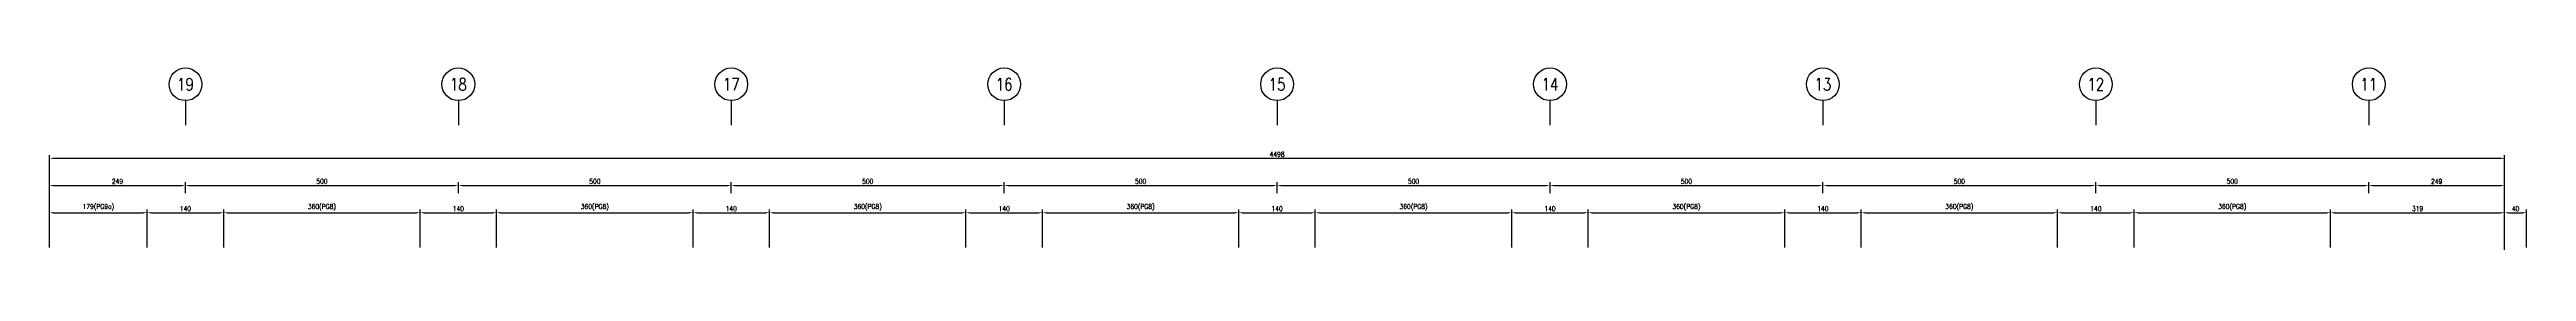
# Model space of a CAD drawing. Extents: x -4754 to 4976, y -23710 to 3841.
# Drawn here: x -265 to 4273, y -7549 to -7209 of the extents above; entities that cross this region are included whole.
import ezdxf
from ezdxf.enums import TextEntityAlignment as Align

# ---------------------------------------------------------------- set-up
doc = ezdxf.new("R2010")
doc.units = 0
doc.header["$LTSCALE"] = 3
doc.layers.get('0').update_dxf_attribs({"linetype": 'CONTINUOUS'})
doc.layers.add('HB_0', color=7, linetype='CONTINUOUS', transparency=0.5)
doc.layers.add('HB_DIM', color=1, linetype='CONTINUOUS')
doc.styles.get("Standard").update_dxf_attribs({"font": 'ROMANS.shx', "width": 0.8, "bigfont": 'chineset.shx'})
doc.dimstyles.new('30', dxfattribs={"dimscale": 3, "dimtxt": 3, "dimasz": 2.5, "dimexe": 2, "dimexo": 2, "dimgap": 1, "dimtad": 1, "dimdsep": 46, "dimtxsty": 'Standard', "dimcen": 0, "dimclrd": 256, "dimclre": 256, "dimclrt": 2, "dimadec": 0, "dimazin": 0, "dimtfac": 1, "dimtix": 1, "dimtmove": 2, "dimatfit": 3, "dimfxl": 1, "dimtolj": 1, "dimtzin": 0, "dimarcsym": 0})

# ---------------------------------------------------------------- blocks, each defined once
blk = doc.blocks.new('*D96')
at = {"layer": 'HB_DIM', "linetype": 'Continuous', "lineweight": -2}
for p, q in [((-265.4, -7538.8), (-265.4, -7468.8)), ((-257.9, -7474.8), (-93.9, -7474.8)), ((-86.4, -7538.8), (-86.4, -7468.8))]:
    blk.add_line(p, q, dxfattribs=at)
at = {"layer": 'HB_DIM'}
for points in [[(-257.9, -7473.6), (-257.9, -7476.1), (-265.4, -7474.8)], [(-93.9, -7476.1), (-93.9, -7473.6), (-86.4, -7474.8)]]:
    blk.add_solid(points, dxfattribs=at)
at = {"layer": 'HB_DIM', "color": 2, "linetype": 'Continuous', "insert": (-175.9, -7464.9), "char_height": 9, "attachment_point": 5, "rotation": 0}
blk.add_mtext('\\A1;179(PG9a)', dxfattribs=at)
blk = doc.blocks.new('*D97')
at = {"layer": 'HB_DIM', "linetype": 'Continuous', "lineweight": -2}
for p, q in [((-86.4, -7538.8), (-86.4, -7468.8)), ((-78.9, -7474.8), (46.1, -7474.8)), ((53.6, -7538.8), (53.6, -7468.8))]:
    blk.add_line(p, q, dxfattribs=at)
at = {"layer": 'HB_DIM'}
for points in [[(-78.9, -7473.6), (-78.9, -7476.1), (-86.4, -7474.8)], [(46.1, -7476.1), (46.1, -7473.6), (53.6, -7474.8)]]:
    blk.add_solid(points, dxfattribs=at)
at = {"layer": 'HB_DIM', "color": 2, "linetype": 'Continuous', "insert": (-16.4, -7467.3), "char_height": 9, "attachment_point": 5, "rotation": 0}
blk.add_mtext('\\A1;140', dxfattribs=at)
blk = doc.blocks.new('*D98')
at = {"layer": 'HB_DIM', "linetype": 'Continuous', "lineweight": -2}
for p, q in [((53.6, -7538.8), (53.6, -7468.8)), ((61.1, -7474.8), (406.1, -7474.8)), ((413.6, -7538.8), (413.6, -7468.8))]:
    blk.add_line(p, q, dxfattribs=at)
at = {"layer": 'HB_DIM'}
for points in [[(61.1, -7473.6), (61.1, -7476.1), (53.6, -7474.8)], [(406.1, -7476.1), (406.1, -7473.6), (413.6, -7474.8)]]:
    blk.add_solid(points, dxfattribs=at)
at = {"layer": 'HB_DIM', "color": 2, "linetype": 'Continuous', "insert": (233.6, -7464.9), "char_height": 9, "attachment_point": 5, "rotation": 0}
blk.add_mtext('\\A1;360(PG8)', dxfattribs=at)
blk = doc.blocks.new('*D99')
at = {"layer": 'HB_DIM', "linetype": 'Continuous', "lineweight": -2}
for p, q in [((413.6, -7538.8), (413.6, -7468.8)), ((421.1, -7474.8), (546.1, -7474.8)), ((553.6, -7538.8), (553.6, -7468.8))]:
    blk.add_line(p, q, dxfattribs=at)
at = {"layer": 'HB_DIM'}
for points in [[(421.1, -7473.6), (421.1, -7476.1), (413.6, -7474.8)], [(546.1, -7476.1), (546.1, -7473.6), (553.6, -7474.8)]]:
    blk.add_solid(points, dxfattribs=at)
at = {"layer": 'HB_DIM', "color": 2, "linetype": 'Continuous', "insert": (483.6, -7467.3), "char_height": 9, "attachment_point": 5, "rotation": 0}
blk.add_mtext('\\A1;140', dxfattribs=at)
blk = doc.blocks.new('*D100')
at = {"layer": 'HB_DIM', "linetype": 'Continuous', "lineweight": -2}
for p, q in [((553.6, -7538.8), (553.6, -7468.8)), ((561.1, -7474.8), (906.1, -7474.8)), ((913.6, -7538.8), (913.6, -7468.8))]:
    blk.add_line(p, q, dxfattribs=at)
at = {"layer": 'HB_DIM'}
for points in [[(561.1, -7473.6), (561.1, -7476.1), (553.6, -7474.8)], [(906.1, -7476.1), (906.1, -7473.6), (913.6, -7474.8)]]:
    blk.add_solid(points, dxfattribs=at)
at = {"layer": 'HB_DIM', "color": 2, "linetype": 'Continuous', "insert": (733.6, -7464.9), "char_height": 9, "attachment_point": 5, "rotation": 0}
blk.add_mtext('\\A1;360(PG8)', dxfattribs=at)
blk = doc.blocks.new('*D101')
at = {"layer": 'HB_DIM', "linetype": 'Continuous', "lineweight": -2}
for p, q in [((913.6, -7538.8), (913.6, -7468.8)), ((921.1, -7474.8), (1046.1, -7474.8)), ((1053.6, -7538.8), (1053.6, -7468.8))]:
    blk.add_line(p, q, dxfattribs=at)
at = {"layer": 'HB_DIM'}
for points in [[(921.1, -7473.6), (921.1, -7476.1), (913.6, -7474.8)], [(1046.1, -7476.1), (1046.1, -7473.6), (1053.6, -7474.8)]]:
    blk.add_solid(points, dxfattribs=at)
at = {"layer": 'HB_DIM', "color": 2, "linetype": 'Continuous', "insert": (983.6, -7467.3), "char_height": 9, "attachment_point": 5, "rotation": 0}
blk.add_mtext('\\A1;140', dxfattribs=at)
blk = doc.blocks.new('*D102')
at = {"layer": 'HB_DIM', "linetype": 'Continuous', "lineweight": -2}
for p, q in [((1053.6, -7538.8), (1053.6, -7468.8)), ((1061.1, -7474.8), (1406.1, -7474.8)), ((1413.6, -7538.8), (1413.6, -7468.8))]:
    blk.add_line(p, q, dxfattribs=at)
at = {"layer": 'HB_DIM'}
for points in [[(1061.1, -7473.6), (1061.1, -7476.1), (1053.6, -7474.8)], [(1406.1, -7476.1), (1406.1, -7473.6), (1413.6, -7474.8)]]:
    blk.add_solid(points, dxfattribs=at)
at = {"layer": 'HB_DIM', "color": 2, "linetype": 'Continuous', "insert": (1233.6, -7464.9), "char_height": 9, "attachment_point": 5, "rotation": 0}
blk.add_mtext('\\A1;360(PG8)', dxfattribs=at)
blk = doc.blocks.new('*D103')
at = {"layer": 'HB_DIM', "linetype": 'Continuous', "lineweight": -2}
for p, q in [((1413.6, -7538.8), (1413.6, -7468.8)), ((1421.1, -7474.8), (1546.1, -7474.8)), ((1553.6, -7538.8), (1553.6, -7468.8))]:
    blk.add_line(p, q, dxfattribs=at)
at = {"layer": 'HB_DIM'}
for points in [[(1421.1, -7473.6), (1421.1, -7476.1), (1413.6, -7474.8)], [(1546.1, -7476.1), (1546.1, -7473.6), (1553.6, -7474.8)]]:
    blk.add_solid(points, dxfattribs=at)
at = {"layer": 'HB_DIM', "color": 2, "linetype": 'Continuous', "insert": (1483.6, -7467.3), "char_height": 9, "attachment_point": 5, "rotation": 0}
blk.add_mtext('\\A1;140', dxfattribs=at)
blk = doc.blocks.new('*D104')
at = {"layer": 'HB_DIM', "linetype": 'Continuous', "lineweight": -2}
for p, q in [((1553.6, -7538.8), (1553.6, -7468.8)), ((1561.1, -7474.8), (1906.1, -7474.8)), ((1913.6, -7538.8), (1913.6, -7468.8))]:
    blk.add_line(p, q, dxfattribs=at)
at = {"layer": 'HB_DIM'}
for points in [[(1561.1, -7473.6), (1561.1, -7476.1), (1553.6, -7474.8)], [(1906.1, -7476.1), (1906.1, -7473.6), (1913.6, -7474.8)]]:
    blk.add_solid(points, dxfattribs=at)
at = {"layer": 'HB_DIM', "color": 2, "linetype": 'Continuous', "insert": (1733.6, -7464.9), "char_height": 9, "attachment_point": 5, "rotation": 0}
blk.add_mtext('\\A1;360(PG8)', dxfattribs=at)
blk = doc.blocks.new('*D105')
at = {"layer": 'HB_DIM', "linetype": 'Continuous', "lineweight": -2}
for p, q in [((1913.6, -7538.8), (1913.6, -7468.8)), ((1921.1, -7474.8), (2046.1, -7474.8)), ((2053.6, -7538.8), (2053.6, -7468.8))]:
    blk.add_line(p, q, dxfattribs=at)
at = {"layer": 'HB_DIM'}
for points in [[(1921.1, -7473.6), (1921.1, -7476.1), (1913.6, -7474.8)], [(2046.1, -7476.1), (2046.1, -7473.6), (2053.6, -7474.8)]]:
    blk.add_solid(points, dxfattribs=at)
at = {"layer": 'HB_DIM', "color": 2, "linetype": 'Continuous', "insert": (1983.6, -7467.3), "char_height": 9, "attachment_point": 5, "rotation": 0}
blk.add_mtext('\\A1;140', dxfattribs=at)
blk = doc.blocks.new('*D106')
at = {"layer": 'HB_DIM', "linetype": 'Continuous', "lineweight": -2}
for p, q in [((2053.6, -7538.8), (2053.6, -7468.8)), ((2061.1, -7474.8), (2406.1, -7474.8)), ((2413.6, -7538.8), (2413.6, -7468.8))]:
    blk.add_line(p, q, dxfattribs=at)
at = {"layer": 'HB_DIM'}
for points in [[(2061.1, -7473.6), (2061.1, -7476.1), (2053.6, -7474.8)], [(2406.1, -7476.1), (2406.1, -7473.6), (2413.6, -7474.8)]]:
    blk.add_solid(points, dxfattribs=at)
at = {"layer": 'HB_DIM', "color": 2, "linetype": 'Continuous', "insert": (2233.6, -7464.9), "char_height": 9, "attachment_point": 5, "rotation": 0}
blk.add_mtext('\\A1;360(PG8)', dxfattribs=at)
blk = doc.blocks.new('*D107')
at = {"layer": 'HB_DIM', "linetype": 'Continuous', "lineweight": -2}
for p, q in [((2413.6, -7538.8), (2413.6, -7468.8)), ((2421.1, -7474.8), (2546.1, -7474.8)), ((2553.6, -7538.8), (2553.6, -7468.8))]:
    blk.add_line(p, q, dxfattribs=at)
at = {"layer": 'HB_DIM'}
for points in [[(2421.1, -7473.6), (2421.1, -7476.1), (2413.6, -7474.8)], [(2546.1, -7476.1), (2546.1, -7473.6), (2553.6, -7474.8)]]:
    blk.add_solid(points, dxfattribs=at)
at = {"layer": 'HB_DIM', "color": 2, "linetype": 'Continuous', "insert": (2483.6, -7467.3), "char_height": 9, "attachment_point": 5, "rotation": 0}
blk.add_mtext('\\A1;140', dxfattribs=at)
blk = doc.blocks.new('*D108')
at = {"layer": 'HB_DIM', "linetype": 'Continuous', "lineweight": -2}
for p, q in [((2553.6, -7538.8), (2553.6, -7468.8)), ((2561.1, -7474.8), (2906.1, -7474.8)), ((2913.6, -7538.8), (2913.6, -7468.8))]:
    blk.add_line(p, q, dxfattribs=at)
at = {"layer": 'HB_DIM'}
for points in [[(2561.1, -7473.6), (2561.1, -7476.1), (2553.6, -7474.8)], [(2906.1, -7476.1), (2906.1, -7473.6), (2913.6, -7474.8)]]:
    blk.add_solid(points, dxfattribs=at)
at = {"layer": 'HB_DIM', "color": 2, "linetype": 'Continuous', "insert": (2733.6, -7464.9), "char_height": 9, "attachment_point": 5, "rotation": 0}
blk.add_mtext('\\A1;360(PG8)', dxfattribs=at)
blk = doc.blocks.new('*D109')
at = {"layer": 'HB_DIM', "linetype": 'Continuous', "lineweight": -2}
for p, q in [((2913.6, -7538.8), (2913.6, -7468.8)), ((2921.1, -7474.8), (3046.1, -7474.8)), ((3053.6, -7538.8), (3053.6, -7468.8))]:
    blk.add_line(p, q, dxfattribs=at)
at = {"layer": 'HB_DIM'}
for points in [[(2921.1, -7473.6), (2921.1, -7476.1), (2913.6, -7474.8)], [(3046.1, -7476.1), (3046.1, -7473.6), (3053.6, -7474.8)]]:
    blk.add_solid(points, dxfattribs=at)
at = {"layer": 'HB_DIM', "color": 2, "linetype": 'Continuous', "insert": (2983.6, -7467.3), "char_height": 9, "attachment_point": 5, "rotation": 0}
blk.add_mtext('\\A1;140', dxfattribs=at)
blk = doc.blocks.new('*D110')
at = {"layer": 'HB_DIM', "linetype": 'Continuous', "lineweight": -2}
for p, q in [((3053.6, -7538.8), (3053.6, -7468.8)), ((3061.1, -7474.8), (3406.1, -7474.8)), ((3413.6, -7538.8), (3413.6, -7468.8))]:
    blk.add_line(p, q, dxfattribs=at)
at = {"layer": 'HB_DIM'}
for points in [[(3061.1, -7473.6), (3061.1, -7476.1), (3053.6, -7474.8)], [(3406.1, -7476.1), (3406.1, -7473.6), (3413.6, -7474.8)]]:
    blk.add_solid(points, dxfattribs=at)
at = {"layer": 'HB_DIM', "color": 2, "linetype": 'Continuous', "insert": (3233.6, -7464.9), "char_height": 9, "attachment_point": 5, "rotation": 0}
blk.add_mtext('\\A1;360(PG8)', dxfattribs=at)
blk = doc.blocks.new('*D111')
at = {"layer": 'HB_DIM', "linetype": 'Continuous', "lineweight": -2}
for p, q in [((3413.6, -7538.8), (3413.6, -7468.8)), ((3421.1, -7474.8), (3546.1, -7474.8)), ((3553.6, -7538.8), (3553.6, -7468.8))]:
    blk.add_line(p, q, dxfattribs=at)
at = {"layer": 'HB_DIM'}
for points in [[(3421.1, -7473.6), (3421.1, -7476.1), (3413.6, -7474.8)], [(3546.1, -7476.1), (3546.1, -7473.6), (3553.6, -7474.8)]]:
    blk.add_solid(points, dxfattribs=at)
at = {"layer": 'HB_DIM', "color": 2, "linetype": 'Continuous', "insert": (3483.6, -7467.3), "char_height": 9, "attachment_point": 5, "rotation": 0}
blk.add_mtext('\\A1;140', dxfattribs=at)
blk = doc.blocks.new('*D112')
at = {"layer": 'HB_DIM', "linetype": 'Continuous', "lineweight": -2}
for p, q in [((3553.6, -7538.8), (3553.6, -7468.8)), ((3561.1, -7474.8), (3906.1, -7474.8)), ((3913.6, -7538.8), (3913.6, -7468.8))]:
    blk.add_line(p, q, dxfattribs=at)
at = {"layer": 'HB_DIM'}
for points in [[(3561.1, -7473.6), (3561.1, -7476.1), (3553.6, -7474.8)], [(3906.1, -7476.1), (3906.1, -7473.6), (3913.6, -7474.8)]]:
    blk.add_solid(points, dxfattribs=at)
at = {"layer": 'HB_DIM', "color": 2, "linetype": 'Continuous', "insert": (3733.6, -7464.9), "char_height": 9, "attachment_point": 5, "rotation": 0}
blk.add_mtext('\\A1;360(PG8)', dxfattribs=at)
blk = doc.blocks.new('*D113')
at = {"layer": 'HB_DIM', "linetype": 'Continuous', "lineweight": -2}
for p, q in [((3913.6, -7538.8), (3913.6, -7468.8)), ((3921.1, -7474.8), (4225.1, -7474.8)), ((4232.6, -7538.8), (4232.6, -7468.8))]:
    blk.add_line(p, q, dxfattribs=at)
at = {"layer": 'HB_DIM'}
for points in [[(3921.1, -7473.6), (3921.1, -7476.1), (3913.6, -7474.8)], [(4225.1, -7476.1), (4225.1, -7473.6), (4232.6, -7474.8)]]:
    blk.add_solid(points, dxfattribs=at)
at = {"layer": 'HB_DIM', "color": 2, "linetype": 'Continuous', "insert": (4073.1, -7467.3), "char_height": 9, "attachment_point": 5, "rotation": 0}
blk.add_mtext('\\A1;319', dxfattribs=at)
blk = doc.blocks.new('*D114')
at = {"layer": 'HB_DIM', "linetype": 'Continuous', "lineweight": -2}
for p, q in [((4232.6, -7538.8), (4232.6, -7468.8)), ((4240.1, -7474.8), (4265.1, -7474.8)), ((4272.6, -7538.8), (4272.6, -7468.8))]:
    blk.add_line(p, q, dxfattribs=at)
at = {"layer": 'HB_DIM'}
for points in [[(4240.1, -7473.6), (4240.1, -7476.1), (4232.6, -7474.8)], [(4265.1, -7476.1), (4265.1, -7473.6), (4272.6, -7474.8)]]:
    blk.add_solid(points, dxfattribs=at)
at = {"layer": 'HB_DIM', "color": 2, "linetype": 'Continuous', "insert": (4252.6, -7467.3), "char_height": 9, "attachment_point": 5, "rotation": 0}
blk.add_mtext('\\A1;40', dxfattribs=at)
blk = doc.blocks.new('*D117')
at = {"layer": 'HB_DIM', "linetype": 'Continuous', "lineweight": -2}
for p, q in [((-265.4, -7538.8), (-265.4, -7368.8)), ((-257.9, -7374.8), (4225.1, -7374.8)), ((4232.6, -7542.8), (4232.6, -7368.8))]:
    blk.add_line(p, q, dxfattribs=at)
at = {"layer": 'HB_DIM'}
for points in [[(-257.9, -7373.6), (-257.9, -7376.1), (-265.4, -7374.8)], [(4225.1, -7376.1), (4225.1, -7373.6), (4232.6, -7374.8)]]:
    blk.add_solid(points, dxfattribs=at)
at = {"layer": 'HB_DIM', "color": 2, "linetype": 'Continuous', "insert": (1983.6, -7367.3), "char_height": 9, "attachment_point": 5, "rotation": 0}
blk.add_mtext('\\A1;4498', dxfattribs=at)
blk = doc.blocks.new('*D118')
at = {"layer": 'HB_DIM', "linetype": 'Continuous', "lineweight": -2}
for p, q in [((-265.4, -7538.8), (-265.4, -7418.8)), ((-257.9, -7424.8), (-23.9, -7424.8)), ((-16.4, -7438.8), (-16.4, -7418.8))]:
    blk.add_line(p, q, dxfattribs=at)
at = {"layer": 'HB_DIM'}
for points in [[(-257.9, -7423.6), (-257.9, -7426.1), (-265.4, -7424.8)], [(-23.9, -7426.1), (-23.9, -7423.6), (-16.4, -7424.8)]]:
    blk.add_solid(points, dxfattribs=at)
at = {"layer": 'HB_DIM', "color": 2, "linetype": 'Continuous', "insert": (-140.9, -7417.3), "char_height": 9, "attachment_point": 5, "rotation": 0}
blk.add_mtext('\\A1;249', dxfattribs=at)
blk = doc.blocks.new('*D119')
at = {"layer": 'HB_DIM', "linetype": 'Continuous', "lineweight": -2}
for p, q in [((-16.4, -7438.8), (-16.4, -7418.8)), ((-8.9, -7424.8), (476.1, -7424.8)), ((483.6, -7438.8), (483.6, -7418.8))]:
    blk.add_line(p, q, dxfattribs=at)
at = {"layer": 'HB_DIM'}
for points in [[(-8.9, -7423.6), (-8.9, -7426.1), (-16.4, -7424.8)], [(476.1, -7426.1), (476.1, -7423.6), (483.6, -7424.8)]]:
    blk.add_solid(points, dxfattribs=at)
at = {"layer": 'HB_DIM', "color": 2, "linetype": 'Continuous', "insert": (233.6, -7417.3), "char_height": 9, "attachment_point": 5, "rotation": 0}
blk.add_mtext('\\A1;500', dxfattribs=at)
blk = doc.blocks.new('*D120')
at = {"layer": 'HB_DIM', "linetype": 'Continuous', "lineweight": -2}
for p, q in [((483.6, -7438.8), (483.6, -7418.8)), ((491.1, -7424.8), (976.1, -7424.8)), ((983.6, -7438.8), (983.6, -7418.8))]:
    blk.add_line(p, q, dxfattribs=at)
at = {"layer": 'HB_DIM'}
for points in [[(491.1, -7423.6), (491.1, -7426.1), (483.6, -7424.8)], [(976.1, -7426.1), (976.1, -7423.6), (983.6, -7424.8)]]:
    blk.add_solid(points, dxfattribs=at)
at = {"layer": 'HB_DIM', "color": 2, "linetype": 'Continuous', "insert": (733.6, -7417.3), "char_height": 9, "attachment_point": 5, "rotation": 0}
blk.add_mtext('\\A1;500', dxfattribs=at)
blk = doc.blocks.new('*D121')
at = {"layer": 'HB_DIM', "linetype": 'Continuous', "lineweight": -2}
for p, q in [((983.6, -7438.8), (983.6, -7418.8)), ((991.1, -7424.8), (1476.1, -7424.8)), ((1483.6, -7438.8), (1483.6, -7418.8))]:
    blk.add_line(p, q, dxfattribs=at)
at = {"layer": 'HB_DIM'}
for points in [[(991.1, -7423.6), (991.1, -7426.1), (983.6, -7424.8)], [(1476.1, -7426.1), (1476.1, -7423.6), (1483.6, -7424.8)]]:
    blk.add_solid(points, dxfattribs=at)
at = {"layer": 'HB_DIM', "color": 2, "linetype": 'Continuous', "insert": (1233.6, -7417.3), "char_height": 9, "attachment_point": 5, "rotation": 0}
blk.add_mtext('\\A1;500', dxfattribs=at)
blk = doc.blocks.new('*D122')
at = {"layer": 'HB_DIM', "linetype": 'Continuous', "lineweight": -2}
for p, q in [((1483.6, -7438.8), (1483.6, -7418.8)), ((1491.1, -7424.8), (1976.1, -7424.8)), ((1983.6, -7438.8), (1983.6, -7418.8))]:
    blk.add_line(p, q, dxfattribs=at)
at = {"layer": 'HB_DIM'}
for points in [[(1491.1, -7423.6), (1491.1, -7426.1), (1483.6, -7424.8)], [(1976.1, -7426.1), (1976.1, -7423.6), (1983.6, -7424.8)]]:
    blk.add_solid(points, dxfattribs=at)
at = {"layer": 'HB_DIM', "color": 2, "linetype": 'Continuous', "insert": (1733.6, -7417.3), "char_height": 9, "attachment_point": 5, "rotation": 0}
blk.add_mtext('\\A1;500', dxfattribs=at)
blk = doc.blocks.new('*D123')
at = {"layer": 'HB_DIM', "linetype": 'Continuous', "lineweight": -2}
for p, q in [((1983.6, -7438.8), (1983.6, -7418.8)), ((1991.1, -7424.8), (2476.1, -7424.8)), ((2483.6, -7438.8), (2483.6, -7418.8))]:
    blk.add_line(p, q, dxfattribs=at)
at = {"layer": 'HB_DIM'}
for points in [[(1991.1, -7423.6), (1991.1, -7426.1), (1983.6, -7424.8)], [(2476.1, -7426.1), (2476.1, -7423.6), (2483.6, -7424.8)]]:
    blk.add_solid(points, dxfattribs=at)
at = {"layer": 'HB_DIM', "color": 2, "linetype": 'Continuous', "insert": (2233.6, -7417.3), "char_height": 9, "attachment_point": 5, "rotation": 0}
blk.add_mtext('\\A1;500', dxfattribs=at)
blk = doc.blocks.new('*D124')
at = {"layer": 'HB_DIM', "linetype": 'Continuous', "lineweight": -2}
for p, q in [((2483.6, -7438.8), (2483.6, -7418.8)), ((2491.1, -7424.8), (2976.1, -7424.8)), ((2983.6, -7438.8), (2983.6, -7418.8))]:
    blk.add_line(p, q, dxfattribs=at)
at = {"layer": 'HB_DIM'}
for points in [[(2491.1, -7423.6), (2491.1, -7426.1), (2483.6, -7424.8)], [(2976.1, -7426.1), (2976.1, -7423.6), (2983.6, -7424.8)]]:
    blk.add_solid(points, dxfattribs=at)
at = {"layer": 'HB_DIM', "color": 2, "linetype": 'Continuous', "insert": (2733.6, -7417.3), "char_height": 9, "attachment_point": 5, "rotation": 0}
blk.add_mtext('\\A1;500', dxfattribs=at)
blk = doc.blocks.new('*D125')
at = {"layer": 'HB_DIM', "linetype": 'Continuous', "lineweight": -2}
for p, q in [((2983.6, -7438.8), (2983.6, -7418.8)), ((2991.1, -7424.8), (3476.1, -7424.8)), ((3483.6, -7438.8), (3483.6, -7418.8))]:
    blk.add_line(p, q, dxfattribs=at)
at = {"layer": 'HB_DIM'}
for points in [[(2991.1, -7423.6), (2991.1, -7426.1), (2983.6, -7424.8)], [(3476.1, -7426.1), (3476.1, -7423.6), (3483.6, -7424.8)]]:
    blk.add_solid(points, dxfattribs=at)
at = {"layer": 'HB_DIM', "color": 2, "linetype": 'Continuous', "insert": (3233.6, -7417.3), "char_height": 9, "attachment_point": 5, "rotation": 0}
blk.add_mtext('\\A1;500', dxfattribs=at)
blk = doc.blocks.new('*D126')
at = {"layer": 'HB_DIM', "linetype": 'Continuous', "lineweight": -2}
for p, q in [((3483.6, -7438.8), (3483.6, -7418.8)), ((3491.1, -7424.8), (3976.1, -7424.8)), ((3983.6, -7438.8), (3983.6, -7418.8))]:
    blk.add_line(p, q, dxfattribs=at)
at = {"layer": 'HB_DIM'}
for points in [[(3491.1, -7423.6), (3491.1, -7426.1), (3483.6, -7424.8)], [(3976.1, -7426.1), (3976.1, -7423.6), (3983.6, -7424.8)]]:
    blk.add_solid(points, dxfattribs=at)
at = {"layer": 'HB_DIM', "color": 2, "linetype": 'Continuous', "insert": (3733.6, -7417.3), "char_height": 9, "attachment_point": 5, "rotation": 0}
blk.add_mtext('\\A1;500', dxfattribs=at)
blk = doc.blocks.new('*D127')
at = {"layer": 'HB_DIM', "linetype": 'Continuous', "lineweight": -2}
for p, q in [((3983.6, -7438.8), (3983.6, -7418.8)), ((3991.1, -7424.8), (4225.1, -7424.8)), ((4232.6, -7538.8), (4232.6, -7418.8))]:
    blk.add_line(p, q, dxfattribs=at)
at = {"layer": 'HB_DIM'}
for points in [[(3991.1, -7423.6), (3991.1, -7426.1), (3983.6, -7424.8)], [(4225.1, -7426.1), (4225.1, -7423.6), (4232.6, -7424.8)]]:
    blk.add_solid(points, dxfattribs=at)
at = {"layer": 'HB_DIM', "color": 2, "linetype": 'Continuous', "insert": (4108.1, -7417.3), "char_height": 9, "attachment_point": 5, "rotation": 0}
blk.add_mtext('\\A1;249', dxfattribs=at)
blk = doc.blocks.new('line_guide')
at = {"color": 4, "linetype": 'Continuous'}
blk.add_line((0, 0), (0, -45), dxfattribs=at)
blk.add_circle((0, 30), 30, dxfattribs=at)
at = {"color": 4, "linetype": 'Continuous', "width": 0.8}
blk.add_attdef('A', text='', height=22.5, dxfattribs=at).set_placement((0, 30), align=Align.MIDDLE)

msp = doc.modelspace()

# ---------------------------------------------------------------- block references
at = {"layer": 'HB_0', "linetype": 'Continuous'}
for p, values in [((-16.427, -7268.802), {'A': '19'}), ((483.573, -7268.802), {'A': '18'}), ((983.573, -7268.802), {'A': '17'}), ((1483.573, -7268.802), {'A': '16'}), ((1983.573, -7268.802), {'A': '15'}), ((2483.573, -7268.802), {'A': '14'}), ((2983.573, -7268.802), {'A': '13'}), ((3483.573, -7268.802), {'A': '12'}), ((3983.573, -7268.802), {'A': '11'})]:
    msp.add_blockref('line_guide', p, dxfattribs=at).add_auto_attribs(values)

# ---------------------------------------------------------------- dimensions: what is measured, and where the dimension line sits
at = {"layer": 'HB_DIM', "linetype": 'Continuous'}
for base, p1, p2, picture, middle in [((4232.573, -7374.802), (-265.427, -7544.802), (4232.573, -7548.802), '*D117', (1983.573, -7367.302)), ((-16.427, -7424.802), (-265.427, -7544.802), (-16.427, -7444.802, 1831), '*D118', (-140.927, -7417.302)), ((483.573, -7424.802), (-16.427, -7444.802, 1831), (483.573, -7444.802, 1331), '*D119', (233.573, -7417.302)), ((983.573, -7424.802), (483.573, -7444.802, 1331), (983.573, -7444.802, 831), '*D120', (733.573, -7417.302)), ((1483.573, -7424.802), (983.573, -7444.802, 831), (1483.573, -7444.802, 331), '*D121', (1233.573, -7417.302)), ((1983.573, -7424.802), (1483.573, -7444.802, 331), (1983.573, -7444.802, -169), '*D122', (1733.573, -7417.302)), ((2483.573, -7424.802), (1983.573, -7444.802, -169), (2483.573, -7444.802, -669), '*D123', (2233.573, -7417.302)), ((2983.573, -7424.802), (2483.573, -7444.802, -669), (2983.573, -7444.802, -1169), '*D124', (2733.573, -7417.302)), ((3483.573, -7424.802), (2983.573, -7444.802, -1169), (3483.573, -7444.802, -1669), '*D125', (3233.573, -7417.302)), ((3983.573, -7424.802), (3483.573, -7444.802, -1669), (3983.573, -7444.802, -2169), '*D126', (3733.573, -7417.302)), ((4232.573, -7424.802), (3983.573, -7444.802, -2169), (4232.573, -7544.802), '*D127', (4108.073, -7417.302)), ((53.573, -7474.802), (-86.427, -7544.802), (53.573, -7544.802), '*D97', (-16.427, -7467.302)), ((553.573, -7474.802), (413.573, -7544.802), (553.573, -7544.802), '*D99', (483.573, -7467.302)), ((1053.573, -7474.802), (913.573, -7544.802), (1053.573, -7544.802), '*D101', (983.573, -7467.302)), ((1553.573, -7474.802), (1413.573, -7544.802), (1553.573, -7544.802), '*D103', (1483.573, -7467.302)), ((2053.573, -7474.802), (1913.573, -7544.802), (2053.573, -7544.802), '*D105', (1983.573, -7467.302)), ((2553.573, -7474.802), (2413.573, -7544.802), (2553.573, -7544.802), '*D107', (2483.573, -7467.302)), ((3053.573, -7474.802), (2913.573, -7544.802), (3053.573, -7544.802), '*D109', (2983.573, -7467.302)), ((3553.573, -7474.802), (3413.573, -7544.802), (3553.573, -7544.802), '*D111', (3483.573, -7467.302)), ((4232.573, -7474.802), (3913.573, -7544.802), (4232.573, -7544.802), '*D113', (4073.073, -7467.302)), ((4272.573, -7474.802), (4232.573, -7544.802), (4272.573, -7544.802, -40), '*D114', (4252.573, -7467.302))]:
    dim = msp.add_linear_dim(base=base, p1=p1, p2=p2, angle=0, dimstyle='30', override={"dimdec": 0, "dimpost": '<>'}, dxfattribs=at)
    dim.commit()
    dim.dimension.update_dxf_attribs({"geometry": picture, "text_midpoint": middle})
for base, p1, p2, text, picture, middle in [((-86.427, -7474.802), (-265.427, -7544.802), (-86.427, -7544.802), '<>(PG9a)', '*D96', (-175.927, -7464.944)), ((413.573, -7474.802), (53.573, -7544.802), (413.573, -7544.802), '<>(PG8)', '*D98', (233.573, -7464.944)), ((913.573, -7474.802), (553.573, -7544.802), (913.573, -7544.802), '<>(PG8)', '*D100', (733.573, -7464.944)), ((1413.573, -7474.802), (1053.573, -7544.802), (1413.573, -7544.802), '<>(PG8)', '*D102', (1233.573, -7464.944)), ((1913.573, -7474.802), (1553.573, -7544.802), (1913.573, -7544.802), '<>(PG8)', '*D104', (1733.573, -7464.944)), ((2413.573, -7474.802), (2053.573, -7544.802), (2413.573, -7544.802), '<>(PG8)', '*D106', (2233.573, -7464.944)), ((2913.573, -7474.802), (2553.573, -7544.802), (2913.573, -7544.802), '<>(PG8)', '*D108', (2733.573, -7464.944)), ((3413.573, -7474.802), (3053.573, -7544.802), (3413.573, -7544.802), '<>(PG8)', '*D110', (3233.573, -7464.944)), ((3913.573, -7474.802), (3553.573, -7544.802), (3913.573, -7544.802), '<>(PG8)', '*D112', (3733.573, -7464.944))]:
    dim = msp.add_linear_dim(base=base, p1=p1, p2=p2, angle=0, text=text, dimstyle='30', override={"dimdec": 0, "dimpost": '<>'}, dxfattribs=at)
    dim.commit()
    dim.dimension.update_dxf_attribs({"geometry": picture, "text_midpoint": middle})

doc.saveas('drawing.dxf')
